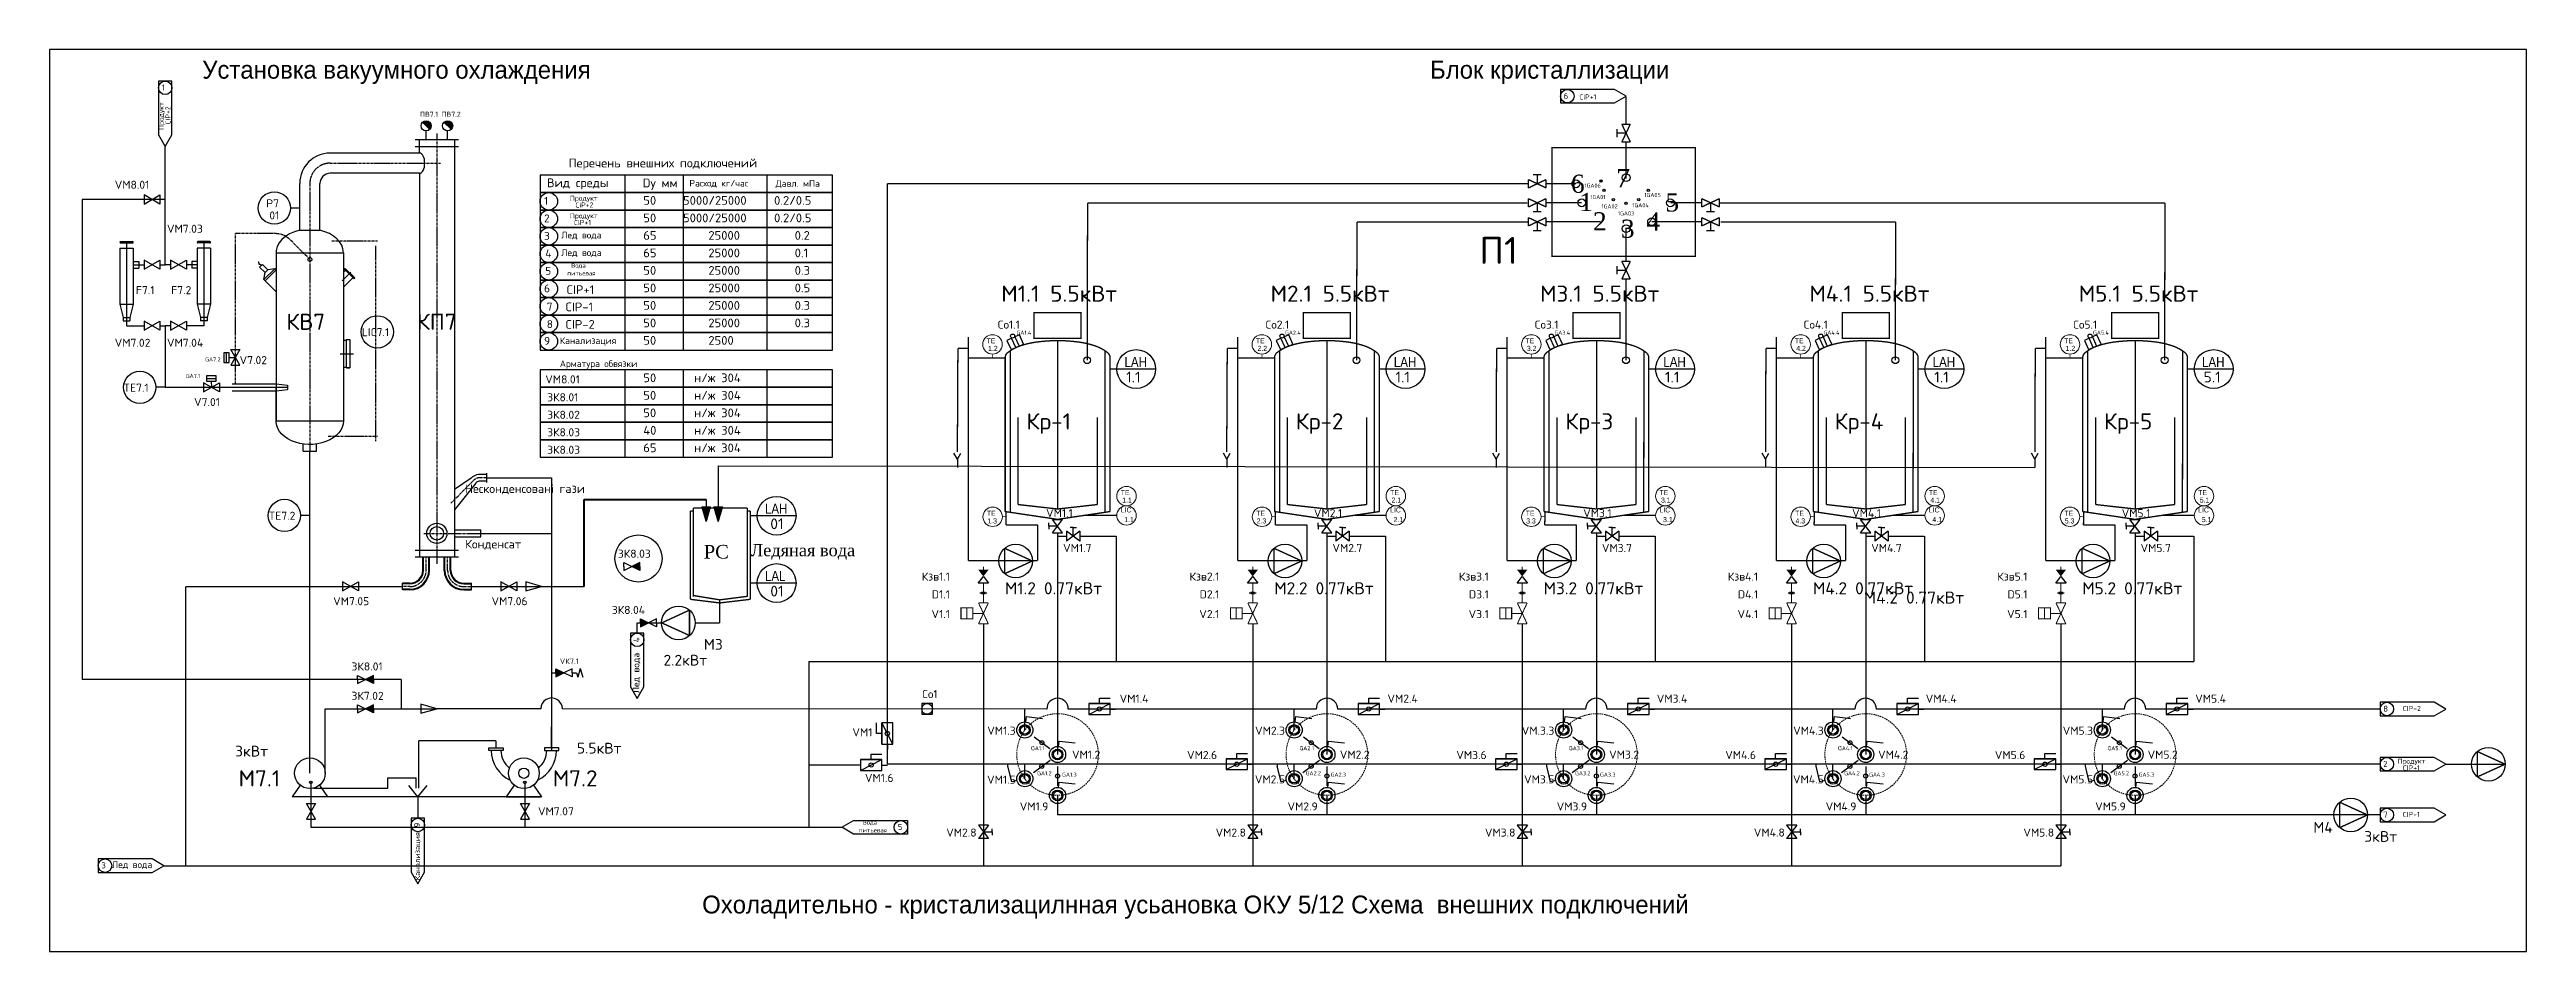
# Model space of a CAD drawing. Extents: x 23129 to 41521, y -8887 to -2186.
import ezdxf

# ---------------------------------------------------------------- set-up
doc = ezdxf.new("R2010")
doc.units = 0
doc.header["$LTSCALE"] = 15
for name, pattern in [('ACAD_ISO03W100', [30, 12, -18]), ('CENTER', [2, 1.25, -0.25, 0.25, -0.25]), ('DASHED', [0.75, 0.5, -0.25]), ('HIDDEN', [0.375, 0.25, -0.125])]:
    doc.linetypes.add(name, pattern=pattern)
doc.layers.get('0').update_dxf_attribs({"linetype": 'CONTINUOUS'})
for name, color, linetype in [('4Водопр вода', 100, 'CONTINUOUS'), ('6CIP', 1, 'CONTINUOUS'), ('Лед вода', 4, 'ByBlock'), ('Обладнання', 7, 'CONTINUOUS'), ('ОБОРУДОВАНИЕ', 7, 'CONTINUOUS'), ('оси', 1, 'CENTER')]:
    doc.layers.add(name, color=color, linetype=linetype)
for name, color, linetype, lineweight in [('CIP', 1, 'CONTINUOUS', 30), ('CIP +', 5, 'CONTINUOUS', 30), ('Продукт', 6, 'CONTINUOUS', 30)]:
    doc.layers.add(name, color=color, linetype=linetype, lineweight=lineweight)
doc.styles.get("Standard").update_dxf_attribs({"font": 'ROMANS.SHX'})
doc.styles.add('Схема', font='arial.ttf')

msp = doc.modelspace()

# ---------------------------------------------------------------- texts
at = {"color": 7}
for s, height, p in [('1', 45, (23961, -2491)), ('6', 45, (34372, -2553)), ('ПВ7.1', 37.5, (25880, -2686)), ('ПВ7.2', 37.5, (26040, -2686)), ('P7', 59.8, (24738, -3359)), ('1', 58.5, (26801, -3340)), ('01', 59.8, (24761, -3449)), ('2', 58.5, (26801, -3470)), ('3', 58.5, (26801, -3600)), ('4', 58.5, (26810, -3730)), ('5', 58.5, (26810, -3860)), ('6', 58.5, (26801, -3990)), ('7', 58.5, (26821, -4126)), ('8', 58.5, (26821, -4256)), ('LIC7.1', 59.8, (25448, -4316)), ('9', 58.5, (26801, -4380)), ('TE7.1', 59.8, (23678, -4729)), ('TE7.2', 59.8, (24756, -5680)), ('8', 45, (40458, -7106)), ('2', 45, (40458, -7516)), ('7', 45, (40458, -7893)), ('5', 45, (29428, -7985)), ('3', 45, (23514, -8270))]:
    msp.add_text(s, height=height, dxfattribs=at).set_placement(p)
for s, height, rotation, p in [('CIP+1', 37.5, 0.75, (34488, -2558)), ('Продукт', 37.5, 90.75, (23978, -2784)), ('CIP+2', 37.5, 90.75, (24028, -2743)), ('Продукт', 37.5, 0.75, (26993, -3311)), ('Продукт', 37.5, 0.75, (26993, -3441)), ('CIP+1', 37.5, 0.75, (27023, -3491)), ('CIP+2', 37.5, 0.75, (27033, -3361)), ('4', 45, 90, (27510, -6590)), ('CIP-2', 37.5, 0.75, (40603, -7102)), ('Продукт', 37.5, 0.75, (40565, -7493)), ('CIP+1', 37.5, 0.75, (40603, -7543)), ('CIP-1', 37.5, 0.75, (40603, -7889)), ('9', 45, 90, (25881, -7965))]:
    msp.add_text(s, height=height, rotation=rotation, dxfattribs=at).set_placement(p)
for s, height, p in [('Перечень внешних подключений', 65, (26983, -3062)), ('Вид среды', 65, (26822, -3209)), ('Dу мм', 65, (27533, -3210)), ('50', 65, (27538, -3340)), ('5000/25000', 65, (27833, -3340)), ('Расход кг/час', 48.75, (27880, -3204)), ('0.2/0.5', 65, (28509, -3340)), ('Давл. мПа', 48.8, (28520, -3206)), ('50', 65, (27538, -3470)), ('5000/25000', 65, (27833, -3470)), ('0.2/0.5', 65, (28509, -3470)), ('Лед вода', 49.4, (26928, -3590)), ('Лед вода', 49.4, (26928, -3720)), ('65', 65, (27538, -3600)), ('65', 65, (27538, -3730)), ('25000', 65, (28021, -3600)), ('25000', 65, (28021, -3730)), ('0.2', 65, (28662, -3600)), ('0.1', 65, (28662, -3730)), ('питьевая', 32.5, (26974, -3865)), ('Вода ', 32.5, (27003, -3807)), ('50', 65, (27538, -3860)), ('25000', 65, (28021, -3860)), ('0.3', 65, (28662, -3860)), ('50', 65, (27538, -3990)), ('25000', 65, (28021, -3990)), ('0.5', 65, (28662, -3990)), ('50', 65, (27538, -4120)), ('50', 65, (27538, -4250)), ('25000', 65, (28021, -4120)), ('25000', 65, (28021, -4250)), ('0.3', 65, (28662, -4120)), ('0.3', 65, (28662, -4250)), ('50', 65, (27538, -4380)), ('2500', 65, (28021, -4380)), ('50', 65, (27538, -4658)), ('н/ж 304', 65, (27916, -4658)), ('50', 65, (27538, -4788)), ('н/ж 304', 65, (27916, -4788)), ('50', 65, (27538, -4918)), ('н/ж 304', 65, (27916, -4918)), ('40', 65, (27538, -5048)), ('65', 65, (27538, -5178)), ('н/ж 304', 65, (27916, -5048)), ('н/ж 304', 65, (27916, -5178)), ('Несконденсованi гази', 63.28, (26215, -5481)), ('Конденсат', 63.3, (26215, -5893)), ('питьевая', 32.5, (29138, -8003)), ('Вода ', 32.5, (29167, -7945)), ('Лед вода', 49.4, (23592, -8267))]:
    msp.add_text(s, height=height).set_placement(p)
at = {"color": 1, "lineweight": 30}
msp.add_text('П1', height=200, dxfattribs=at).set_placement((33745, -3779))
msp.add_text('Лед вода', height=49.4, rotation=90).set_placement((27509, -6969))
at = {"color": 7, "lineweight": 20, "attachment_point": 1}
for s, insert, char_height, width in [('{\\Ftxt|c204;Установка вакуумного\\Ftxt|c0; \\Ftxt|c204;охлаждения}', (24263, -2270), 132.81, 2753.18), ('{\\Ftxt|c204;Блок кристаллизации}', (33380, -2270), 132.81, 2753.18), ('\\A1;{\\Ftxt|c204;Охоладительно - кристализацилнная усьановка ОКУ 5/12 Схема \\Ftxt|c0; \\Ftxt|c204;внешних подключений}', (27975, -8472), 132.812, 7498.16)]:
    msp.add_mtext(s, dxfattribs=dict(at, insert=insert, char_height=char_height, width=width))
at = {"color": 1, "char_height": 135, "width": 544.77}
for s, insert, attachment_point in [('{\\fTimes New Roman|b0|i0|c0|p18;\\C7;6}', (34426, -3116), 1), ('{\\fTimes New Roman|b0|i0|c0|p18;\\C7;7}', (34763, -3209), 7), ('{\\fTimes New Roman|b0|i0|c204|p18;\\C7;1}', (34488, -3252), 1), ('{\\fTimes New Roman|b0|i0|c0|p18;\\C7;5}', (35127, -3255), 1), ('{\\fTimes New Roman|b0|i0|c204|p18;\\C7;2}', (34590, -3395), 1), ('{\\fTimes New Roman|b0|i0|c0|p18;\\C7;3}', (34797, -3450), 1), ('{\\fTimes New Roman|b0|i0|c0|p18;\\C7;4}', (34986, -3397), 1)]:
    msp.add_mtext(s, dxfattribs=dict(at, insert=insert, attachment_point=attachment_point))
for s, insert, char_height, attachment_point in [('VM8.01', (23613, -3161), 60, 1), ('VM7.03', (24001, -3488), 60, 1), ('F7.1', (23770, -3944), 60, 1), ('F7.2', (24032, -3944), 60, 1), ('КВ7', (24887, -4149), 120, 1), ('КП7', (25857, -4149), 120, 1), ('Cо1.1', (30334, -4200), 60, 3), ('Cо2.1', (32334, -4200), 60, 3), ('Cо3.1', (34334, -4200), 60, 3), ('Cо4.1', (36334, -4200), 60, 3), ('Cо5.1', (38334, -4200), 60, 3), ('VM7.02', (23613, -4335), 60, 1), ('VM7.04', (24001, -4335), 60, 1), ('V7.02', (24540, -4464), 60, 1), ('1.1', (31123, -4580), 80, 1), ('1.1', (33123, -4580), 80, 1), ('1.1', (35124, -4580), 80, 1), ('1.1', (37124, -4580), 80, 1), ('5.1', (39124, -4580), 80, 1), ('V7.01', (24202, -4775), 60, 1), ('VM8.01', (26810, -4607), 60, 1), ('ЗК8.01', (26824, -4740), 60, 1), ('ЗК8.02', (26824, -4870), 60, 1), ('ЗК8.03', (26824, -5000), 60, 1), ('ЗК8.03', (26824, -5130), 60, 1), ('01', (28481, -5670), 80, 1), ('VM1.1', (30727, -5601), 60, 3), ('VM2.1', (32727, -5601), 60, 3), ('VM3.1', (34728, -5601), 60, 3), ('VM4.1', (36728, -5601), 60, 3), ('VM5.1', (38728, -5601), 60, 3), ('ЗК8.03', (27349, -5902), 60, 1), ('01', (28481, -6170), 80, 1), ('Кзв1.1', (29815, -6072), 60, 3), ('D1.1', (29815, -6204), 60, 3), ('Кзв2.1', (31815, -6072), 60, 3), ('D2.1', (31815, -6204), 60, 3), ('Кзв3.1', (33816, -6072), 60, 3), ('D3.1', (33816, -6204), 60, 3), ('Кзв4.1', (35816, -6072), 60, 3), ('D4.1', (35816, -6204), 60, 3), ('Кзв5.1', (37816, -6072), 60, 3), ('D5.1', (37816, -6204), 60, 3), ('VM7.05', (25235, -6255), 60, 1), ('VM7.06', (26411, -6255), 60, 1), ('ЗК8.04', (27304, -6320), 60, 1), ('V1.1', (29815, -6351), 60, 3), ('V2.1', (31815, -6351), 60, 3), ('V3.1', (33816, -6351), 60, 3), ('V4.1', (35816, -6351), 60, 3), ('V5.1', (37816, -6351), 60, 3), ('M3', (27988, -6566), 80, 1), ('ЗК8.01', (25371, -6740), 60, 1), ('VК7.1', (26918, -6711), 40, 1), ('2.2кВт', (27688, -6683), 80, 1), ('ЗК7.02', (25371, -6958), 60, 1), ('Cо1', (29723, -6945), 60, 3), ('VM1.4', (31289, -6979), 60, 3), ('VM2.4', (33289, -6979), 60, 3), ('VM3.4', (35290, -6979), 60, 3), ('VM4.4', (37290, -6979), 60, 3), ('VM5.4', (39290, -6979), 60, 3), ('5.5кВт', (27045, -7337), 80, 1), ('VM1', (29239, -7229), 60, 3), ('VM1.3', (30303, -7217), 60, 3), ('VM2.3', (32303, -7217), 60, 3), ('VM.3.3', (34303, -7217), 60, 3), ('VM4.3', (36303, -7217), 60, 3), ('VM5.3', (38303, -7217), 60, 3), ('3кВт', (24507, -7359), 80, 1), ('M7.1', (24533, -7541), 120, 1), ('M7.2', (26866, -7541), 120, 1), ('VM1.2', (30931, -7395), 60, 3), ('VM2.6', (31799, -7398), 60, 3), ('VM2.2', (32931, -7395), 60, 3), ('VM3.6', (33800, -7398), 60, 3), ('VM3.2', (34932, -7395), 60, 3), ('VM4.6', (35800, -7398), 60, 3), ('VM4.2', (36932, -7395), 60, 3), ('VM5.6', (37800, -7398), 60, 3), ('VM5.2', (38932, -7395), 60, 3), ('VM1.6', (29396, -7568), 60, 3), ('VM1.5', (30303, -7581), 60, 3), ('VM2.5', (32303, -7579), 60, 3), ('VM3.5', (34303, -7579), 60, 3), ('VM4.5', (36303, -7579), 60, 3), ('VM5.5', (38303, -7579), 60, 3), ('VM1.9', (30546, -7780), 60, 3), ('VM2.9', (32546, -7780), 60, 3), ('VM3.9', (34546, -7780), 60, 3), ('VM4.9', (36546, -7780), 60, 3), ('VM5.9', (38546, -7780), 60, 3), ('VM2.8', (30013, -7974), 60, 3), ('VM2.8', (32013, -7974), 60, 3), ('VM3.8', (34014, -7974), 60, 3), ('VM4.8', (36014, -7974), 60, 3), ('VM5.8', (38014, -7974), 60, 3), ('M4', (39939, -7925), 80, 1), ('3кВт', (40317, -7993), 80, 1)]:
    msp.add_mtext(s, dxfattribs=dict(insert=insert, char_height=char_height, attachment_point=attachment_point))
at = {"lineweight": 30}
for s, insert, char_height, attachment_point in [('1GA06', (34648, -3182), 30, 3), ('1GA01', (34683, -3268), 30, 3), ('1GA05', (35093, -3252), 30, 3), ('1GA02', (34773, -3336), 30, 3), ('1GA03', (34896, -3389), 30, 3), ('1GA04', (35004, -3328), 30, 3), ('GA1.4', (30419, -4275), 30, 3), ('GA2.4', (32419, -4275), 30, 3), ('GA3.4', (34420, -4275), 30, 3), ('GA4.4', (36420, -4275), 30, 3), ('GA5.4', (38420, -4275), 30, 3), ('GA7.1', (24249, -4597), 30, 3), ('GA7.2', (24399, -4474), 30, 3), ('Кр-1', (30383, -4889), 120, 1), ('Кр-2', (32383, -4889), 120, 1), ('Кр-3', (34384, -4889), 120, 1), ('Кр-4', (36384, -4889), 120, 1), ('Кр-5', (38384, -4889), 120, 1), ('GA1.1', (30518, -7362), 30, 3), ('GA2.1', (32518, -7362), 30, 3), ('GA3.1', (34519, -7362), 30, 3), ('GA4.1', (36519, -7362), 30, 3), ('GA5.1', (38519, -7362), 30, 3), ('GA1.2', (30570, -7548), 30, 3), ('GA1.3', (30756, -7559), 30, 3), ('GA2.2', (32570, -7548), 30, 3), ('GA2.3', (32756, -7559), 30, 3), ('GA3.2', (34571, -7548), 30, 3), ('GA3.3', (34757, -7559), 30, 3), ('GA4.2', (36571, -7548), 30, 3), ('GA4.3', (36757, -7559), 30, 3), ('GA5.2', (38571, -7548), 30, 3), ('GA5.3', (38757, -7559), 30, 3)]:
    msp.add_mtext(s, dxfattribs=dict(at, insert=insert, char_height=char_height, attachment_point=attachment_point))
at = {"lineweight": 15, "attachment_point": 1}
for s, insert, char_height in [('M1.1 5.5кВт', (30196, -3940), 120), ('M2.1 5.5кВт', (32196, -3940), 120), ('M3.1 5.5кВт', (34197, -3940), 120), ('M4.1 5.5кВт', (36197, -3940), 120), ('M5.1 5.5кВт', (38197, -3940), 120), ('M1.2 0.77кВт', (30223, -6144), 90), ('M2.2 0.77кВт', (32223, -6144), 90), ('M3.2 0.77кВт', (34223, -6144), 90), ('M4.2 0.77кВт', (36223, -6144), 90), ('M4.2 0.77кВт', (36601, -6213), 90), ('M5.2 0.77кВт', (38223, -6144), 90)]:
    msp.add_mtext(s, dxfattribs=dict(at, insert=insert, char_height=char_height))
at = {"lineweight": 5, "char_height": 37.5, "width": 281.87}
for s, insert, attachment_point in [('{\\fTechnic|b0|i0|c2|p2;TE\\P\\fTimes New Roman|b0|i0|c238|p18;   }', (30087, -4332), 1), ('{\\fTechnic|b0|i0|c2|p2;1.2\\P\\fTimes New Roman|b0|i0|c238|p18;   }', (30098, -4388), 1), ('{\\fTechnic|b0|i0|c2|p2;TE\\P\\fTimes New Roman|b0|i0|c238|p18;   }', (32087, -4332), 1), ('{\\fTechnic|b0|i0|c2|p2;2.2\\P\\fTimes New Roman|b0|i0|c238|p18;   }', (32098, -4388), 1), ('{\\fTechnic|b0|i0|c2|p2;TE\\P\\fTimes New Roman|b0|i0|c238|p18;   }', (34088, -4332), 1), ('{\\fTechnic|b0|i0|c2|p2;3.2\\P\\fTimes New Roman|b0|i0|c238|p18;   }', (34099, -4388), 1), ('{\\fTechnic|b0|i0|c2|p2;TE\\P\\fTimes New Roman|b0|i0|c238|p18;   }', (36088, -4332), 1), ('{\\fTechnic|b0|i0|c2|p2;4.2\\P\\fTimes New Roman|b0|i0|c238|p18;   }', (36099, -4388), 1), ('{\\fTechnic|b0|i0|c2|p2;TE\\P\\fTimes New Roman|b0|i0|c238|p18;   }', (38088, -4332), 1), ('{\\fTechnic|b0|i0|c2|p2;1.2\\P\\fTimes New Roman|b0|i0|c238|p18;   }', (38099, -4388), 1), ('{\\fTechnic|b0|i0|c2|p2;TE\\P\\fTimes New Roman|b0|i0|c238|p18;   }', (31083, -5459), 1), ('{\\fTechnic|b0|i0|c2|p2;1.1\\P\\fTimes New Roman|b0|i0|c238|p18;   }', (31094, -5515), 1), ('{\\fTechnic|b0|i0|c2|p2;TE\\P\\fTimes New Roman|b0|i0|c238|p18;   }', (33083, -5459), 1), ('{\\fTechnic|b0|i0|c2|p2;2.1\\P\\fTimes New Roman|b0|i0|c238|p18;   }', (33094, -5515), 1), ('{\\fTechnic|b0|i0|c2|p2;TE\\P\\fTimes New Roman|b0|i0|c238|p18;   }', (35083, -5459), 1), ('{\\fTechnic|b0|i0|c2|p2;3.1\\P\\fTimes New Roman|b0|i0|c238|p18;   }', (35095, -5515), 1), ('{\\fTechnic|b0|i0|c2|p2;TE\\P\\fTimes New Roman|b0|i0|c238|p18;   }', (37083, -5459), 1), ('{\\fTechnic|b0|i0|c2|p2;4.1\\P\\fTimes New Roman|b0|i0|c238|p18;   }', (37095, -5515), 1), ('{\\fTechnic|b0|i0|c2|p2;TE\\P\\fTimes New Roman|b0|i0|c238|p18;   }', (39083, -5459), 1), ('{\\fTechnic|b0|i0|c2|p2;5.1\\P\\fTimes New Roman|b0|i0|c238|p18;   }', (39095, -5515), 1), ('{\\fTechnic|b0|i0|c2|p2;TE\\P\\fTimes New Roman|b0|i0|c238|p18;   }', (30155, -5613), 3), ('{\\fTechnic|b0|i0|c2|p2;1.3\\P\\fTimes New Roman|b0|i0|c238|p18;   }', (30164, -5670), 3), ('{\\fTechnic|b0|i0|c2|p2;LIC\\fTimes New Roman|b0|i0|c238|p18; \\P   }', (31083, -5588), 1), ('{\\fTechnic|b0|i0|c2|p2;1.1\\P\\fTimes New Roman|b0|i0|c238|p18;   }', (31109, -5660), 1), ('{\\fTechnic|b0|i0|c2|p2;TE\\P\\fTimes New Roman|b0|i0|c238|p18;   }', (32155, -5613), 3), ('{\\fTechnic|b0|i0|c2|p2;2.3\\P\\fTimes New Roman|b0|i0|c238|p18;   }', (32164, -5670), 3), ('{\\fTechnic|b0|i0|c2|p2;LIC\\fTimes New Roman|b0|i0|c238|p18; \\P   }', (33083, -5588), 1), ('{\\fTechnic|b0|i0|c2|p2;2.1\\P\\fTimes New Roman|b0|i0|c238|p18;   }', (33109, -5660), 1), ('{\\fTechnic|b0|i0|c2|p2;TE\\P\\fTimes New Roman|b0|i0|c238|p18;   }', (34156, -5613), 3), ('{\\fTechnic|b0|i0|c2|p2;3.3\\P\\fTimes New Roman|b0|i0|c238|p18;   }', (34165, -5670), 3), ('{\\fTechnic|b0|i0|c2|p2;LIC\\fTimes New Roman|b0|i0|c238|p18; \\P   }', (35083, -5588), 1), ('{\\fTechnic|b0|i0|c2|p2;3.1\\P\\fTimes New Roman|b0|i0|c238|p18;   }', (35110, -5660), 1), ('{\\fTechnic|b0|i0|c2|p2;TE\\P\\fTimes New Roman|b0|i0|c238|p18;   }', (36156, -5613), 3), ('{\\fTechnic|b0|i0|c2|p2;4.3\\P\\fTimes New Roman|b0|i0|c238|p18;   }', (36165, -5670), 3), ('{\\fTechnic|b0|i0|c2|p2;LIC\\fTimes New Roman|b0|i0|c238|p18; \\P   }', (37083, -5588), 1), ('{\\fTechnic|b0|i0|c2|p2;4.1\\P\\fTimes New Roman|b0|i0|c238|p18;   }', (37110, -5660), 1), ('{\\fTechnic|b0|i0|c2|p2;TE\\P\\fTimes New Roman|b0|i0|c238|p18;   }', (38156, -5613), 3), ('{\\fTechnic|b0|i0|c2|p2;5.3\\P\\fTimes New Roman|b0|i0|c238|p18;   }', (38165, -5670), 3), ('{\\fTechnic|b0|i0|c2|p2;LIC\\fTimes New Roman|b0|i0|c238|p18; \\P   }', (39083, -5588), 1), ('{\\fTechnic|b0|i0|c2|p2;5.1\\P\\fTimes New Roman|b0|i0|c238|p18;   }', (39110, -5660), 1)]:
    msp.add_mtext(s, dxfattribs=dict(at, insert=insert, attachment_point=attachment_point))
at = {"attachment_point": 1}
for s, insert, char_height, width in [('{\\fTechnic|b0|i0|c2|p2;LAH\\fTimes New Roman|b0|i0|c238|p18;\\P   }', (31111, -4470), 75, 563.73), ('{\\fTechnic|b0|i0|c2|p2;LAH\\fTimes New Roman|b0|i0|c238|p18;\\P   }', (33111, -4470), 75, 563.73), ('{\\fTechnic|b0|i0|c2|p2;LAH\\fTimes New Roman|b0|i0|c238|p18;\\P   }', (35112, -4470), 75, 563.73), ('{\\fTechnic|b0|i0|c2|p2;LAH\\fTimes New Roman|b0|i0|c238|p18;\\P   }', (37112, -4470), 75, 563.73), ('{\\fTechnic|b0|i0|c2|p2;LAH\\fTimes New Roman|b0|i0|c238|p18;\\P   }', (39112, -4470), 75, 563.73), ('{\\fTechnic|b0|i0|c2|p2;LAH\\fTimes New Roman|b0|i0|c238|p18;\\P   }', (28441, -5560), 75, 563.73), ('VM1.7', (30655, -5860), 60, 9.39), ('VM2.7', (32655, -5860), 60, 9.39), ('VM3.7', (34656, -5860), 60, 9.39), ('VM4.7', (36656, -5860), 60, 9.39), ('VM5.7', (38656, -5860), 60, 9.39), ('{\\fTechnic|b0|i0|c2|p2;LAL\\fTimes New Roman|b0|i0|c238|p18;   }', (28441, -6060), 75, 563.73)]:
    msp.add_mtext(s, dxfattribs=dict(at, insert=insert, char_height=char_height, width=width))
at = {"color": 3, "lineweight": 20, "insert": (27987, -5867), "char_height": 100.8, "width": 956.33, "attachment_point": 1}
msp.add_mtext('{\\fTimes New Roman|b0|i0|c204|p18;\\C1;РС\\fTimes New Roman|b0|i0|c238|p18;   }', dxfattribs=at)
at = {"color": 7, "insert": (28336, -5861), "char_height": 76.12, "width": 871.19, "attachment_point": 1}
msp.add_mtext('{\\fTimes New Roman|b0|i0|c204|p18;\\H1.182x;Ледяная вода}', dxfattribs=at)
at = {"color": 7, "insert": (26756, -7816), "char_height": 60, "attachment_point": 1}
msp.add_mtext('VM7.07', dxfattribs=at)
at = {"layer": '4Водопр вода', "color": 7}
for s, p in [('Канализация', (26918, -4374)), ('Арматура обвязки', (26918, -4545))]:
    msp.add_text(s, height=48.75, dxfattribs=at).set_placement(p)
msp.add_text('Канализация', height=39, rotation=90, dxfattribs=at).set_placement((25880, -8359))
at = {"layer": '6CIP', "color": 7}
for s, p in [('CIP+1', (26967, -4003)), ('CIP-1', (26959, -4131)), ('CIP-2', (26959, -4261))]:
    msp.add_text(s, height=65, dxfattribs=at).set_placement(p)

# ---------------------------------------------------------------- blocks, each defined once
blk = doc.blocks.new('Клапан бабочка ручной РС')
for p, q in [((0, 1.5), (0, 2.5)), ((0, 2.5), (3, 2.5))]:
    blk.add_line(p, q)
at = {"layer": 'ОБОРУДОВАНИЕ'}
for radius in [1.5, 1, 0.782]:
    blk.add_circle((0, 0), radius, dxfattribs=at)
at = {"flags": 1}
blk.add_attdef('ХАРАКТЕРИСТИКА', (-1, 6), '', height=2.5, dxfattribs=at)
blk = doc.blocks.new('Клапан бабочка ручной CC')
at = {"layer": 'ОБОРУДОВАНИЕ'}
for p, q in [((1, 0), (0, 0)), ((1, 1), (1, -1)), ((1, -1), (5, 1)), ((3, 1), (3, 2)), ((3, 2), (5, 2)), ((5, -1), (5, 1)), ((5, 0), (6, 0)), ((1, -1), (5, -1))]:
    blk.add_line(p, q, dxfattribs=at)
blk.add_lwpolyline([(1, 1), (5, 1), (5, 1), (1, 1)], close=True, dxfattribs=at)
blk.add_circle((3, 0), 0.4, dxfattribs=at)
at = {"layer": 'ОБОРУДОВАНИЕ', "style": 'Схема', "flags": 1}
for tag, p in [('ИНДЕКС_001', (-4.28, 3.78)), ('ХАРАКТЕРИСТИКА_001', (-0.83, -4.53))]:
    blk.add_attdef(tag, p, '', height=2.5, dxfattribs=at)
blk = doc.blocks.new('ZAWOR1')
for p, q in [((-2.9, 2.2), (-2.9, -2.2)), ((-2.9, -2.2), (2.9, 2.2)), ((-2.9, 2.2), (2.9, -2.2)), ((0, 3.8), (-1.4, 3.8)), ((0, 0), (0, 3.8)), ((0, 3.8), (1.4, 3.8)), ((2.9, 2.2), (2.9, -2.2))]:
    blk.add_line(p, q)

# ---------------------------------------------------------------- hatches: boundary and pattern name
at = {"linetype": 'Continuous'}
for points in [[(25962, -2753, -0.198912), (25951, -2779), (25898, -2726, -0.668179)], [(26122, -2753, -0.198912), (26111, -2779), (26058, -2726, -0.668179)]]:
    msp.add_hatch(color=256, dxfattribs=at).paths.add_polyline_path(points)
h = msp.add_hatch(color=5)
h.dxf.hatch_style = 1
h.paths.add_polyline_path([(34657, -3164, 1), (34640, -3164, 1)])
h = msp.add_hatch(color=5)
h.paths.add_polyline_path([(35009, -3232, 1), (34992, -3232, 1)])
h.paths.add_polyline_path([(34939, -3302, 1), (34922, -3302, 1)])
h.paths.add_polyline_path([(34827, -3328, 1), (34844, -3328, 1)])
h.paths.add_polyline_path([(34732, -3302, 1), (34750, -3302, 1)])
h.paths.add_polyline_path([(34680, -3232, 1), (34662, -3232, 1)])
at = {"linetype": 'DASHED', "ltscale": 100000}
h = msp.add_hatch(color=5, dxfattribs=at)
h.paths.add_polyline_path([(28037, -5581), (28005, -5581), (28005, -5694)])
h.paths.add_polyline_path([(28005, -5694), (28005, -5581), (27972, -5581)])
h = msp.add_hatch(color=5, dxfattribs=at)
h.paths.add_polyline_path([(28127, -5581), (28094, -5581), (28094, -5694)])
h.paths.add_polyline_path([(28094, -5694), (28094, -5581), (28061, -5581)])
for points in [[(27513, -6057), (27513, -6027), (27513, -5997), (27453, -6027)], [(27516, -6476), (27516, -6446), (27516, -6416), (27576, -6446)], [(26889, -6787), (26889, -6817), (26889, -6847), (26949, -6817)], [(25535, -6896), (25535, -6866), (25535, -6836), (25475, -6866)], [(25535, -7114), (25535, -7084), (25535, -7054), (25475, -7084)]]:
    msp.add_hatch(color=256).paths.add_polyline_path(points)

# ---------------------------------------------------------------- linework, layer by layer
at = {"linetype": 'Continuous'}
for p, q in [((25951, -2779), (25898, -2726)), ((26111, -2779), (26058, -2726)), ((25925, -2822), (25925, -2790)), ((26085, -2822), (26085, -2790)), ((27393, -6027), (27393, -6027)), ((27513, -6027), (27513, -6027)), ((27516, -6446), (27516, -6446)), ((27636, -6446), (27636, -6446)), ((27009, -6757), (27009, -6757)), ((25415, -6866), (25415, -6866)), ((25535, -6866), (25535, -6866)), ((26857, -6817), (26889, -6817)), ((26889, -6817), (26889, -6817)), ((27009, -6817), (27009, -6817)), ((27009, -6817), (27041, -6817)), ((25415, -7084), (25415, -7084)), ((25535, -7084), (25535, -7084))]:
    msp.add_line(p, q, dxfattribs=at)
for p, q in [((25875, -2956), (25875, -2856)), ((25925, -2856), (25925, -2822)), ((26085, -2856), (26085, -2822)), ((27403, -3249), (27403, -3119)), ((27837, -3249), (27837, -3119)), ((28457, -3249), (28457, -3119)), ((28944, -3249), (28944, -3119)), ((23831, -3335), (23948, -3267)), ((23948, -3335), (23831, -3267)), ((23831, -3267), (23831, -3335)), ((23948, -3267), (23948, -3335)), ((27403, -3379), (27403, -3249)), ((27837, -3379), (27837, -3249)), ((28457, -3379), (28457, -3249)), ((28944, -3379), (28944, -3249)), ((24987, -3364), (24918, -3364)), ((27403, -3509), (27403, -3379)), ((27837, -3509), (27837, -3379)), ((28457, -3509), (28457, -3379)), ((28944, -3509), (28944, -3379)), ((23651, -3663), (23651, -4077)), ((23651, -3663), (23751, -3663)), ((23656, -3613), (23746, -3613)), ((23656, -3623), (23746, -3623)), ((23701, -3613), (23701, -4202)), ((23751, -3663), (23751, -4077)), ((24225, -3663), (24225, -4077)), ((24325, -3663), (24225, -3663)), ((24320, -3613), (24230, -3613)), ((24320, -3623), (24230, -3623)), ((24275, -3613), (24275, -4202)), ((24325, -3663), (24325, -4077)), ((27403, -3639), (27403, -3509)), ((27403, -3769), (27403, -3639)), ((27837, -3639), (27837, -3509)), ((27837, -3769), (27837, -3639)), ((28457, -3639), (28457, -3509)), ((28457, -3769), (28457, -3639)), ((28944, -3639), (28944, -3509)), ((28944, -3769), (28944, -3639)), ((23751, -3760), (23791, -3760)), ((23751, -3785), (23791, -3785)), ((23751, -3810), (23791, -3810)), ((23791, -3760), (23791, -3810)), ((23831, -3818), (23948, -3751)), ((23948, -3818), (23831, -3751)), ((23831, -3751), (23831, -3818)), ((23948, -3751), (23948, -3818)), ((24145, -3818), (24028, -3751)), ((24028, -3818), (24145, -3751)), ((24028, -3751), (24028, -3818)), ((24145, -3751), (24145, -3818)), ((24185, -3760), (24185, -3810)), ((24225, -3760), (24185, -3760)), ((24225, -3785), (24185, -3785)), ((24225, -3810), (24185, -3810)), ((27403, -3899), (27403, -3769)), ((27837, -3899), (27837, -3769)), ((28457, -3899), (28457, -3769)), ((28944, -3899), (28944, -3769)), ((27403, -4029), (27403, -3899)), ((27403, -4159), (27403, -4029)), ((27837, -4029), (27837, -3899)), ((27837, -4159), (27837, -4029)), ((28457, -4029), (28457, -3899)), ((28457, -4159), (28457, -4029)), ((28944, -4029), (28944, -3899)), ((28944, -4159), (28944, -4029)), ((23651, -4077), (23751, -4077)), ((23651, -4077), (23676, -4177)), ((23676, -4177), (23676, -4202)), ((23676, -4177), (23726, -4177)), ((23676, -4202), (23726, -4202)), ((23751, -4077), (23726, -4177)), ((23726, -4177), (23726, -4202)), ((23831, -4272), (23948, -4205)), ((23948, -4272), (23831, -4205)), ((23831, -4205), (23831, -4272)), ((23948, -4205), (23948, -4272)), ((24145, -4272), (24028, -4205)), ((24028, -4272), (24145, -4205)), ((24028, -4205), (24028, -4272)), ((24145, -4205), (24145, -4272)), ((24325, -4077), (24225, -4077)), ((24225, -4077), (24250, -4177)), ((24250, -4177), (24250, -4202)), ((24300, -4177), (24250, -4177)), ((24300, -4202), (24250, -4202)), ((24325, -4077), (24300, -4177)), ((24300, -4177), (24300, -4202)), ((27403, -4289), (27403, -4159)), ((27837, -4289), (27837, -4159)), ((28457, -4289), (28457, -4159)), ((28944, -4289), (28944, -4159)), ((27403, -4419), (27403, -4289)), ((27837, -4419), (27837, -4289)), ((28457, -4419), (28457, -4289)), ((28944, -4419), (28944, -4289)), ((24444, -4511), (24444, -4439)), ((24464, -4475), (24509, -4474)), ((24542, -4416), (24475, -4532)), ((24542, -4532), (24475, -4416)), ((24475, -4416), (24542, -4416)), ((24475, -4532), (24542, -4532)), ((24509, -4474), (24509, -4474)), ((27403, -4696), (27403, -4566)), ((27837, -4696), (27837, -4566)), ((28457, -4696), (28457, -4566)), ((28944, -4696), (28944, -4566)), ((23988, -4696), (23919, -4696)), ((24390, -4729), (24273, -4662)), ((24273, -4729), (24390, -4662)), ((24273, -4662), (24273, -4729)), ((24294, -4631), (24366, -4631)), ((24330, -4651), (24331, -4696)), ((24331, -4696), (24331, -4696)), ((24390, -4662), (24390, -4729)), ((24485, -4671), (24812, -4671)), ((24485, -4721), (24812, -4721)), ((24697, -4671), (24812, -4671)), ((24697, -4721), (24812, -4721)), ((24812, -4671), (24895, -4681)), ((24812, -4946), (24812, -4696)), ((24812, -4721), (24895, -4711)), ((24895, -4681), (24895, -4711)), ((27403, -4826), (27403, -4696)), ((27837, -4826), (27837, -4696)), ((28457, -4826), (28457, -4696)), ((28944, -4826), (28944, -4696)), ((27403, -4956), (27403, -4826)), ((27403, -5086), (27403, -4956)), ((27837, -4956), (27837, -4826)), ((27837, -5086), (27837, -4956)), ((28457, -4956), (28457, -4826)), ((28457, -5086), (28457, -4956)), ((28944, -4956), (28944, -4826)), ((28944, -5086), (28944, -4956)), ((27403, -5216), (27403, -5086)), ((27837, -5216), (27837, -5086)), ((28457, -5216), (28457, -5086)), ((28944, -5216), (28944, -5086)), ((26374, -5335), (26374, -5402)), ((26374, -5369), (26857, -5369)), ((26857, -5369), (26857, -7393)), ((25062, -5648), (24993, -5648)), ((26135, -5756), (26332, -5756)), ((26135, -5806), (26332, -5806)), ((26332, -5806), (26332, -5756)), ((26332, -5781), (26857, -5781)), ((27393, -6027), (27393, -5997)), ((27393, -5997), (27453, -6027)), ((27393, -6027), (27393, -6057)), ((27393, -6057), (27453, -6027)), ((27513, -5997), (27453, -6027)), ((27513, -6057), (27453, -6027)), ((27513, -6027), (27513, -5997)), ((27513, -6027), (27513, -6057)), ((25422, -6209), (25305, -6142)), ((25305, -6209), (25422, -6142)), ((25305, -6142), (25305, -6209)), ((25364, -6176), (25364, -6176)), ((25422, -6142), (25422, -6209)), ((25691, -6176), (25691, -6176)), ((25749, -6201), (25749, -6151)), ((26261, -6201), (26261, -6151)), ((26598, -6209), (26481, -6142)), ((26481, -6209), (26598, -6142)), ((26481, -6142), (26481, -6209)), ((26540, -6176), (26540, -6176)), ((26598, -6142), (26598, -6209)), ((26781, -6176), (26665, -6142)), ((26665, -6142), (26665, -6209)), ((26665, -6209), (26781, -6176)), ((26723, -6176), (26723, -6176)), ((30025, -6151), (30063, -6101)), ((30102, -6151), (30025, -6151)), ((30063, -6101), (30102, -6151)), ((32025, -6151), (32063, -6101)), ((32102, -6151), (32025, -6151)), ((32063, -6101), (32102, -6151)), ((34026, -6151), (34064, -6101)), ((34103, -6151), (34026, -6151)), ((34064, -6101), (34103, -6151)), ((36026, -6151), (36064, -6101)), ((36103, -6151), (36026, -6151)), ((36064, -6101), (36103, -6151)), ((38026, -6151), (38064, -6101)), ((38103, -6151), (38026, -6151)), ((38064, -6101), (38103, -6151)), ((27516, -6446), (27516, -6416)), ((27516, -6416), (27576, -6446)), ((27636, -6416), (27576, -6446)), ((27636, -6446), (27636, -6416)), ((27516, -6446), (27516, -6476)), ((27516, -6476), (27576, -6446)), ((27636, -6476), (27576, -6446)), ((27636, -6446), (27636, -6476)), ((26889, -6817), (26889, -6787)), ((26889, -6787), (26949, -6817)), ((27009, -6787), (26949, -6817)), ((27009, -6817), (27009, -6787)), ((27070, -6785), (27051, -6849)), ((27070, -6785), (27089, -6849)), ((25415, -6866), (25415, -6836)), ((25415, -6836), (25475, -6866)), ((25415, -6866), (25415, -6896)), ((25415, -6896), (25475, -6866)), ((25535, -6836), (25475, -6866)), ((25535, -6896), (25475, -6866)), ((25535, -6866), (25535, -6836)), ((25535, -6866), (25535, -6896)), ((26889, -6817), (26889, -6847)), ((26889, -6847), (26949, -6817)), ((27009, -6847), (26949, -6817)), ((27009, -6817), (27009, -6847)), ((27041, -6817), (27051, -6849)), ((25415, -7084), (25415, -7054)), ((25415, -7054), (25475, -7084)), ((25415, -7084), (25415, -7114)), ((25415, -7114), (25475, -7084)), ((25535, -7054), (25475, -7084)), ((25535, -7114), (25475, -7084)), ((25535, -7084), (25535, -7054)), ((25535, -7084), (25535, -7114)), ((26004, -7084), (25887, -7050)), ((25887, -7050), (25887, -7117)), ((25887, -7117), (26004, -7084)), ((25945, -7084), (25945, -7084)), ((30371, -7242), (30371, -7086)), ((32371, -7242), (32371, -7086)), ((34372, -7242), (34372, -7086)), ((36372, -7242), (36372, -7086)), ((38372, -7242), (38372, -7086)), ((26444, -7323), (25871, -7323)), ((25871, -7675), (25871, -7323)), ((26444, -7323), (26444, -7374)), ((26857, -7374), (26857, -7218)), ((30556, -7381), (30440, -7294)), ((32556, -7381), (32440, -7294)), ((34557, -7381), (34441, -7294)), ((36557, -7381), (36441, -7294)), ((38557, -7381), (38441, -7294)), ((26820, -7393), (26894, -7393)), ((26820, -7393), (26894, -7393)), ((30246, -7511), (30246, -7496)), ((30371, -7606), (30371, -7496)), ((30435, -7558), (30558, -7466)), ((30614, -7512), (30614, -7656)), ((32246, -7511), (32246, -7496)), ((32371, -7606), (32371, -7496)), ((32435, -7558), (32558, -7466)), ((32614, -7512), (32614, -7656)), ((34247, -7511), (34247, -7496)), ((34372, -7606), (34372, -7496)), ((34436, -7558), (34559, -7466)), ((34615, -7512), (34615, -7656)), ((36247, -7511), (36247, -7496)), ((36372, -7606), (36372, -7496)), ((36436, -7558), (36559, -7466)), ((36615, -7512), (36615, -7656)), ((38247, -7511), (38247, -7496)), ((38372, -7606), (38372, -7496)), ((38436, -7558), (38559, -7466)), ((38615, -7512), (38615, -7656)), ((24989, -7651), (24931, -7738)), ((25089, -7674), (25641, -7674)), ((25134, -7651), (25193, -7738)), ((25641, -7674), (25641, -7597)), ((25641, -7597), (25851, -7597)), ((25864, -7738), (25796, -7655)), ((25851, -7675), (25851, -7597)), ((25864, -7738), (25932, -7655)), ((26781, -7738), (24931, -7738)), ((25864, -7738), (25864, -7898))]:
    msp.add_line(p, q)
at = {"lineweight": 30}
for p, q in [((29870, -5229), (29845, -5186)), ((29870, -5229), (29895, -5186)), ((31870, -5229), (31845, -5186)), ((31870, -5229), (31895, -5186)), ((33871, -5229), (33846, -5186)), ((33871, -5229), (33896, -5186)), ((35871, -5229), (35846, -5186)), ((35871, -5229), (35896, -5186)), ((37871, -5229), (37846, -5186)), ((37871, -5229), (37896, -5186)), ((30038, -6224), (30088, -6224)), ((30049, -6219), (30077, -6219)), ((30049, -6229), (30077, -6229)), ((32038, -6224), (32088, -6224)), ((32049, -6219), (32077, -6219)), ((32049, -6229), (32077, -6229)), ((34039, -6224), (34089, -6224)), ((34050, -6219), (34078, -6219)), ((34050, -6229), (34078, -6229)), ((36039, -6224), (36089, -6224)), ((36050, -6219), (36078, -6219)), ((36050, -6229), (36078, -6229)), ((38039, -6224), (38089, -6224)), ((38050, -6219), (38078, -6219)), ((38050, -6229), (38078, -6229))]:
    msp.add_line(p, q, dxfattribs=at)
at = {"color": 6, "linetype": 'Continuous', "lineweight": 30}
for p, q in [((26777, -7084), (26004, -7084)), ((30534, -7086), (26937, -7084)), ((32534, -7086), (30694, -7086)), ((34534, -7086), (32694, -7086)), ((36535, -7086), (34695, -7086)), ((38535, -7086), (36695, -7086)), ((40435, -7086), (38694, -7086)), ((40435, -7496), (30644, -7496))]:
    msp.add_line(p, q, dxfattribs=at)
at = {"color": 7}
for p, q in [((26481, -7393), (26407, -7393)), ((26578, -7651), (26520, -7738)), ((26723, -7651), (26781, -7738)), ((25103, -7904), (25036, -7787)), ((25103, -7787), (25036, -7904)), ((25036, -7787), (25103, -7787)), ((25036, -7904), (25103, -7904)), ((26520, -7738), (26781, -7738)), ((26692, -7904), (26625, -7787)), ((26692, -7787), (26625, -7904)), ((26625, -7787), (26692, -7787)), ((26625, -7904), (26692, -7904))]:
    msp.add_line(p, q, dxfattribs=at)
for points in [[(23129, -8887), (41521, -8887), (41521, -2186), (23129, -2186)], [(23938, -2821), (23988, -2907), (24038, -2821), (24038, -2421), (23938, -2421)], [(34749, -2583), (34836, -2533), (34749, -2483), (34349, -2483), (34349, -2583)], [(30269, -4416), (30303, -4401), (30272, -4332), (30238, -4347)], [(30328, -4390), (30362, -4375), (30331, -4306), (30297, -4321)], [(32269, -4416), (32303, -4401), (32272, -4332), (32238, -4347)], [(32328, -4390), (32362, -4375), (32331, -4306), (32297, -4321)], [(34270, -4416), (34304, -4401), (34273, -4332), (34239, -4347)], [(34328, -4390), (34363, -4375), (34332, -4306), (34298, -4321)], [(36270, -4416), (36304, -4401), (36273, -4332), (36239, -4347)], [(36328, -4390), (36363, -4375), (36332, -4306), (36298, -4321)], [(38270, -4416), (38304, -4401), (38273, -4332), (38239, -4347)], [(38328, -4390), (38363, -4375), (38332, -4306), (38298, -4321)], [(24464, -4511), (24464, -4439), (24423, -4439), (24423, -4511)], [(24294, -4651), (24366, -4651), (24366, -4610), (24294, -4610)], [(27443, -6922), (27493, -7009), (27543, -6922), (27543, -6522), (27443, -6522)], [(29685, -7045), (29605, -7045), (29605, -7125), (29685, -7125)], [(40835, -7136), (40922, -7086), (40835, -7036), (40435, -7036), (40435, -7136)], [(26391, -7374), (26498, -7374), (26498, -7393), (26391, -7393)], [(26910, -7374), (26804, -7374), (26804, -7393), (26910, -7393)], [(40835, -7546), (40922, -7496), (40835, -7446), (40435, -7446), (40435, -7546)], [(25814, -8298), (25864, -8384), (25914, -8298), (25914, -7898), (25814, -7898)], [(40835, -7923), (40922, -7873), (40835, -7823), (40435, -7823), (40435, -7923)], [(29100, -8015), (29013, -7965), (29100, -7915), (29500, -7915), (29500, -8015)], [(23891, -8300), (23977, -8250), (23891, -8200), (23491, -8200), (23491, -8300)]]:
    msp.add_lwpolyline(points, close=True)
for points, const_width in [([(34867, -2873), (34804, -2741)], 10), ([(34867, -2741), (34804, -2873)], 10), ([(34804, -2741), (34867, -2741)], 10), ([(34769, -2807), (34769, -2776)], 10), ([(34769, -2807), (34769, -2838)], 10), ([(34836, -2807), (34769, -2807)], 10), ([(34804, -2873), (34867, -2873)], 10), ([(34176, -3117), (34145, -3117)], 10), ([(34176, -3184), (34176, -3117)], 10), ([(34176, -3117), (34207, -3117)], 10), ([(34110, -3215), (34242, -3152)], 10), ([(34242, -3215), (34110, -3152)], 10), ([(34110, -3152), (34110, -3215)], 10), ([(34242, -3294), (34110, -3356)], 10), ([(34110, -3294), (34242, -3356)], 10), ([(34110, -3356), (34110, -3294)], 10), ([(34242, -3152), (34242, -3215)], 10), ([(34242, -3356), (34242, -3294)], 10), ([(35397, -3294), (35529, -3356)], 10), ([(35529, -3294), (35397, -3356)], 10), ([(35397, -3356), (35397, -3294)], 10), ([(35529, -3356), (35529, -3294)], 10), ([(34110, -3435), (34242, -3497)], 10), ([(34242, -3435), (34110, -3497)], 10), ([(34110, -3497), (34110, -3435)], 10), ([(34176, -3392), (34145, -3392)], 10), ([(34176, -3325), (34176, -3392)], 10), ([(34176, -3392), (34207, -3392)], 10), ([(34176, -3466), (34176, -3533)], 10), ([(34242, -3497), (34242, -3435)], 10), ([(35529, -3435), (35397, -3497)], 10), ([(35397, -3435), (35529, -3497)], 10), ([(35397, -3497), (35397, -3435)], 10), ([(35463, -3392), (35432, -3392)], 10), ([(35463, -3325), (35463, -3392)], 10), ([(35463, -3392), (35494, -3392)], 10), ([(35463, -3466), (35463, -3533)], 10), ([(35529, -3497), (35529, -3435)], 10), ([(34176, -3533), (34145, -3533)], 10), ([(34176, -3533), (34207, -3533)], 10), ([(35463, -3533), (35432, -3533)], 10), ([(35463, -3533), (35494, -3533)], 10), ([(34769, -3826), (34769, -3795)], 10), ([(34836, -3826), (34769, -3826)], 10), ([(34769, -3826), (34769, -3857)], 10), ([(34867, -3760), (34804, -3892)], 10), ([(34867, -3892), (34804, -3760)], 10), ([(34804, -3760), (34867, -3760)], 10), ([(34804, -3892), (34867, -3892)], 10), ([(30615, -4349), (30615, -5600)], 10), ([(32615, -4349), (32615, -5600)], 10), ([(34616, -4349), (34616, -5600)], 10), ([(36616, -4349), (36616, -5600)], 10), ([(38616, -4349), (38616, -5600)], 10), ([(30131, -4449), (30131, -4477)], 5), ([(30225, -4477), (30225, -5619)], 10), ([(30263, -4424), (30263, -5624)], 10), ([(30967, -4425), (30966, -5624)], 10), ([(31004, -4477), (31004, -5619)], 10), ([(32131, -4449), (32131, -4477)], 5), ([(32225, -4477), (32225, -5619)], 10), ([(32263, -4424), (32263, -5624)], 10), ([(32967, -4425), (32966, -5624)], 10), ([(33004, -4477), (33004, -5619)], 10), ([(34132, -4449), (34132, -4477)], 5), ([(34226, -4477), (34226, -5619)], 10), ([(34264, -4424), (34264, -5624)], 10), ([(34968, -4425), (34967, -5624)], 10), ([(35004, -4477), (35004, -5619)], 10), ([(36132, -4449), (36132, -4477)], 5), ([(36226, -4477), (36226, -5619)], 10), ([(36264, -4424), (36264, -5624)], 10), ([(36968, -4425), (36967, -5624)], 10), ([(37004, -4477), (37004, -5619)], 10), ([(38132, -4449), (38132, -4477)], 5), ([(38226, -4477), (38226, -5619)], 10), ([(38264, -4424), (38264, -5624)], 10), ([(38968, -4425), (38967, -5624)], 10), ([(39004, -4477), (39004, -5619)], 10), ([(30321, -4919), (30321, -5567)], 10), ([(30909, -4919), (30909, -5567)], 10), ([(32321, -4919), (32321, -5567)], 10), ([(32909, -4919), (32909, -5567)], 10), ([(34322, -4919), (34322, -5567)], 10), ([(34910, -4919), (34910, -5567)], 10), ([(36322, -4919), (36322, -5567)], 10), ([(36910, -4919), (36910, -5567)], 10), ([(38322, -4919), (38322, -5567)], 10), ([(38910, -4919), (38910, -5567)], 10), ([(27887, -5614), (27887, -6271)], 10), ([(27910, -5614), (27887, -5614)], 10), ([(27910, -5592), (27910, -6251)], 10), ([(27910, -5592), (28310, -5592)], 10), ([(28310, -5592), (28310, -6251)], 10), ([(28333, -5614), (28310, -5614)], 10), ([(28333, -5614), (28333, -6271)], 10), ([(30232, -5658), (30205, -5658)], 5), ([(30225, -5619), (30614, -5677)], 10), ([(30321, -5567), (30615, -5600)], 10), ([(31004, -5619), (30614, -5677)], 10), ([(30909, -5567), (30615, -5600)], 10), ([(32232, -5658), (32205, -5658)], 5), ([(32225, -5619), (32614, -5677)], 10), ([(32321, -5567), (32615, -5600)], 10), ([(33004, -5619), (32614, -5677)], 10), ([(32909, -5567), (32615, -5600)], 10), ([(34233, -5658), (34206, -5658)], 5), ([(34226, -5619), (34615, -5677)], 10), ([(34322, -5567), (34616, -5600)], 10), ([(35004, -5619), (34615, -5677)], 10), ([(34910, -5567), (34616, -5600)], 10), ([(36233, -5658), (36206, -5658)], 5), ([(36226, -5619), (36615, -5677)], 10), ([(36322, -5567), (36616, -5600)], 10), ([(37004, -5619), (36615, -5677)], 10), ([(36910, -5567), (36616, -5600)], 10), ([(38233, -5658), (38206, -5658)], 5), ([(38226, -5619), (38615, -5677)], 10), ([(38322, -5567), (38616, -5600)], 10), ([(39004, -5619), (38615, -5677)], 10), ([(38910, -5567), (38616, -5600)], 10), ([(30221, -5892), (30427, -5986)], 10), ([(30221, -6081), (30221, -5892)], 10), ([(30427, -5986), (30221, -6081)], 10), ([(32221, -5892), (32427, -5986)], 10), ([(32221, -6081), (32221, -5892)], 10), ([(32427, -5986), (32221, -6081)], 10), ([(34222, -5892), (34428, -5986)], 10), ([(34222, -6081), (34222, -5892)], 10), ([(34428, -5986), (34222, -6081)], 10), ([(36222, -5892), (36428, -5986)], 10), ([(36222, -6081), (36222, -5892)], 10), ([(36428, -5986), (36222, -6081)], 10), ([(38222, -5892), (38428, -5986)], 10), ([(38222, -6081), (38222, -5892)], 10), ([(38428, -5986), (38222, -6081)], 10), ([(27910, -6243), (28106, -6275)], 10), ([(28310, -6249), (28106, -6275)], 10), ([(27881, -6351), (27675, -6446)], 10), ([(27881, -6540), (27881, -6351)], 10), ([(27887, -6271), (28106, -6298)], 10), ([(28333, -6271), (28106, -6298)], 10), ([(29941, -6335), (29941, -6416)], 7.5), ([(30063, -6376), (29985, -6376)], 7.5), ([(30100, -6453), (30027, -6298)], 7.5), ([(30100, -6298), (30027, -6453)], 7.5), ([(30027, -6298), (30100, -6298)], 7.5), ([(31941, -6335), (31941, -6416)], 7.5), ([(32063, -6376), (31985, -6376)], 7.5), ([(32100, -6453), (32027, -6298)], 7.5), ([(32100, -6298), (32027, -6453)], 7.5), ([(32027, -6298), (32100, -6298)], 7.5), ([(33942, -6335), (33942, -6416)], 7.5), ([(34064, -6376), (33986, -6376)], 7.5), ([(34101, -6453), (34028, -6298)], 7.5), ([(34101, -6298), (34028, -6453)], 7.5), ([(34028, -6298), (34101, -6298)], 7.5), ([(35942, -6335), (35942, -6416)], 7.5), ([(36064, -6376), (35986, -6376)], 7.5), ([(36101, -6453), (36028, -6298)], 7.5), ([(36101, -6298), (36028, -6453)], 7.5), ([(36028, -6298), (36101, -6298)], 7.5), ([(37942, -6335), (37942, -6416)], 7.5), ([(38064, -6376), (37986, -6376)], 7.5), ([(38101, -6453), (38028, -6298)], 7.5), ([(38101, -6298), (38028, -6453)], 7.5), ([(38028, -6298), (38101, -6298)], 7.5), ([(27675, -6446), (27881, -6540)], 10), ([(30027, -6453), (30100, -6453)], 7.5), ([(32027, -6453), (32100, -6453)], 7.5), ([(34028, -6453), (34101, -6453)], 7.5), ([(36028, -6453), (36101, -6453)], 7.5), ([(38028, -6453), (38101, -6453)], 7.5), ([(41157, -7590), (41157, -7402)], 10), ([(41157, -7402), (41363, -7496)], 10), ([(41363, -7496), (41157, -7590)], 10), ([(40135, -7967), (40135, -7779)], 10), ([(40135, -7779), (40341, -7873)], 10), ([(40341, -7873), (40135, -7967)], 10)]:
    msp.add_lwpolyline(points, dxfattribs=dict(const_width=const_width))
for points, const_width in [([(34285, -2916), (34285, -3723), (35349, -3723), (35349, -2916)], 10), ([(29985, -6335), (29985, -6416), (29897, -6416), (29897, -6335)], 7.5), ([(31985, -6335), (31985, -6416), (31897, -6416), (31897, -6335)], 7.5), ([(33986, -6335), (33986, -6416), (33898, -6416), (33898, -6335)], 7.5), ([(35986, -6335), (35986, -6416), (35898, -6416), (35898, -6335)], 7.5), ([(37986, -6335), (37986, -6416), (37898, -6416), (37898, -6335)], 7.5)]:
    msp.add_lwpolyline(points, close=True, dxfattribs=dict(const_width=const_width))
for points in [[(28944, -3119), (26771, -3119), (26771, -3249), (28944, -3249)], [(28944, -3249), (26771, -3249), (26771, -3379), (28944, -3379)], [(28944, -3379), (26771, -3379), (26771, -3509), (28944, -3509)], [(28944, -3509), (26771, -3509), (26771, -3639), (28944, -3639)], [(28944, -3639), (26771, -3639), (26771, -3769), (28944, -3769)], [(28944, -3769), (26771, -3769), (26771, -3899), (28944, -3899)], [(28944, -3899), (26771, -3899), (26771, -4029), (28944, -4029)], [(28944, -4029), (26771, -4029), (26771, -4159), (28944, -4159)], [(28944, -4159), (26771, -4159), (26771, -4289), (28944, -4289)], [(28944, -4289), (26771, -4289), (26771, -4419), (28944, -4419)], [(28944, -4566), (26771, -4566), (26771, -4696), (28944, -4696)], [(28944, -4696), (26771, -4696), (26771, -4826), (28944, -4826)], [(28944, -4826), (26771, -4826), (26771, -4956), (28944, -4956)], [(28944, -4956), (26771, -4956), (26771, -5086), (28944, -5086)], [(28944, -5086), (26771, -5086), (26771, -5216), (28944, -5216)]]:
    msp.add_lwpolyline(points)
at = {"color": 1, "const_width": 10}
for points in [[(34242, -3184), (34463, -3184)], [(34242, -3325), (34506, -3325)], [(34242, -3466), (34646, -3466)], [(35397, -3466), (35025, -3466)], [(35397, -3325), (35165, -3325)]]:
    msp.add_lwpolyline(points, dxfattribs=at)
at = {"color": 3, "const_width": 10}
msp.add_lwpolyline([(34836, -3760), (34836, -3517)], dxfattribs=at)
at = {"linetype": 'ACAD_ISO03W100', "ltscale": 100000, "const_width": 10}
for points in [[(30440, -4141), (30789, -4141), (30789, -4333), (30440, -4333)], [(32440, -4141), (32789, -4141), (32789, -4333), (32440, -4333)], [(34441, -4141), (34790, -4141), (34790, -4333), (34441, -4333)], [(36441, -4141), (36790, -4141), (36790, -4333), (36441, -4333)], [(38441, -4141), (38790, -4141), (38790, -4333), (38441, -4333)]]:
    msp.add_lwpolyline(points, close=True, dxfattribs=at)
at = {"color": 5, "linetype": 'DASHED', "ltscale": 100000, "const_width": 10}
for points in [[(29951, -4406), (29874, -4406)], [(31951, -4406), (31874, -4406)], [(33952, -4406), (33874, -4406)], [(35952, -4406), (35874, -4406)], [(37952, -4406), (37874, -4406)], [(27675, -6446), (27493, -6446)], [(28106, -6446), (27924, -6446)]]:
    msp.add_lwpolyline(points, dxfattribs=at)
at = {"const_width": 10}
for points in [[(30225, -4477, -0.228849), (30244, -4438, -0.088546), (30339, -4387, -0.045604), (30455, -4360, -0.03385), (30614, -4349, -0.03385), (30774, -4360, -0.045604), (30890, -4387, -0.088546), (30985, -4438, -0.228849), (31004, -4477, -0.228849)], [(32225, -4477, -0.228849), (32244, -4438, -0.088546), (32339, -4387, -0.045604), (32455, -4360, -0.03385), (32614, -4349, -0.03385), (32774, -4360, -0.045604), (32890, -4387, -0.088546), (32985, -4438, -0.228849), (33004, -4477, -0.228849)], [(34226, -4477, -0.228849), (34245, -4438, -0.088546), (34340, -4387, -0.045604), (34456, -4360, -0.03385), (34615, -4349, -0.03385), (34775, -4360, -0.045604), (34890, -4387, -0.088546), (34985, -4438, -0.228849), (35004, -4477, -0.228849)], [(36226, -4477, -0.228849), (36245, -4438, -0.088546), (36340, -4387, -0.045604), (36456, -4360, -0.03385), (36615, -4349, -0.03385), (36775, -4360, -0.045604), (36890, -4387, -0.088546), (36985, -4438, -0.228849), (37004, -4477, -0.228849)], [(38226, -4477, -0.228849), (38245, -4438, -0.088546), (38340, -4387, -0.045604), (38456, -4360, -0.03385), (38615, -4349, -0.03385), (38775, -4360, -0.045604), (38890, -4387, -0.088546), (38985, -4438, -0.228849), (39004, -4477, -0.228849)]]:
    msp.add_lwpolyline(points, format="xyb", dxfattribs=at)
at = {"color": 0, "const_width": 10}
for points in [[(31343, -4560), (31004, -4560)], [(33343, -4560), (33004, -4560)], [(35344, -4560), (35004, -4560)], [(37344, -4560), (37004, -4560)], [(39344, -4560), (39004, -4560)], [(28673, -5650), (28333, -5650)], [(28673, -6150), (28333, -6150)]]:
    msp.add_lwpolyline(points, dxfattribs=at)
at = {"color": 5, "linetype": 'Continuous', "const_width": 10}
for points in [[(27972, -5581), (28005, -5694)], [(28005, -5694), (28037, -5581)], [(28061, -5581), (28094, -5694)], [(28094, -5694), (28127, -5581)]]:
    msp.add_lwpolyline(points, dxfattribs=at)
at = {"color": 5}
for points, const_width in [([(30231, -5718), (30232, -5620)], 10), ([(32231, -5718), (32232, -5620)], 10), ([(34232, -5718), (34233, -5620)], 10), ([(36232, -5718), (36233, -5620)], 10), ([(38232, -5718), (38233, -5620)], 10), ([(30063, -6051), (30063, -6028)], 7.5), ([(32063, -6051), (32063, -6028)], 7.5), ([(34064, -6051), (34064, -6028)], 7.5), ([(36064, -6051), (36064, -6028)], 7.5), ([(38064, -6051), (38064, -6028)], 7.5), ([(27100, -6176), (26781, -6176)], 10), ([(30063, -6298), (30063, -6151)], 7.5), ([(32063, -6298), (32063, -6151)], 7.5), ([(34064, -6298), (34064, -6151)], 7.5), ([(36064, -6298), (36064, -6151)], 7.5), ([(38064, -6298), (38064, -6151)], 7.5), ([(28106, -6275), (28106, -6446)], 10)]:
    msp.add_lwpolyline(points, dxfattribs=dict(at, const_width=const_width))
at = {"color": 0, "lineweight": 5, "const_width": 10}
for points in [[(31054, -5648), (30809, -5648)], [(33054, -5648), (32809, -5648)], [(35055, -5648), (34810, -5648)], [(37055, -5648), (36810, -5648)], [(39055, -5648), (38810, -5648)]]:
    msp.add_lwpolyline(points, dxfattribs=at)
at = {"color": 6, "const_width": 10}
for points in [[(30681, -5802), (30614, -5802)], [(32681, -5802), (32614, -5802)], [(34682, -5802), (34615, -5802)], [(36682, -5802), (36615, -5802)], [(38682, -5802), (38615, -5802)]]:
    msp.add_lwpolyline(points, dxfattribs=at)
for centre, radius in [((23988, -2471), 50), ((34399, -2533), 50), ((25925, -2753), 37.5), ((26085, -2753), 37.5), ((26836, -3314), 65), ((26836, -3444), 65), ((26836, -3574), 65), ((26836, -3704), 65), ((25062, -3746), 15), ((26836, -3834), 65), ((26836, -3964), 65), ((26836, -4094), 65), ((26836, -4224), 65), ((26836, -4354), 65), ((30280, -4315), 15), ((32280, -4315), 15), ((34281, -4315), 15), ((36281, -4315), 15), ((38281, -4315), 15), ((26005, -5781), 75), ((26005, -5781), 50), ((30303, -5986), 125), ((32303, -5986), 125), ((34303, -5986), 125), ((36303, -5986), 125), ((38303, -5986), 125), ((27799, -6446), 125), ((27493, -6572), 50), ((29645, -7085), 40), ((40485, -7086), 50), ((30498, -7337), 15), ((32498, -7337), 15), ((34499, -7337), 15), ((36499, -7337), 15), ((38499, -7337), 15), ((25062, -7563), 114), ((30497, -7512), 15), ((32497, -7512), 15), ((34498, -7512), 15), ((36498, -7512), 15), ((38498, -7512), 15), ((40485, -7496), 50), ((41239, -7496), 125), ((30614, -7584), 15), ((32614, -7584), 15), ((34615, -7584), 15), ((36615, -7584), 15), ((38615, -7584), 15), ((25864, -7948), 50), ((40217, -7873), 125), ((40485, -7873), 50), ((29450, -7965), 50), ((23541, -8250), 50)]:
    msp.add_circle(centre, radius)
at = {"color": 7}
for centre, radius in [((34836, -3138), 29), ((24798, -3364), 120), ((34463, -3184), 29), ((34506, -3325), 29), ((35165, -3325), 29), ((34836, -3517), 29), ((34836, -3517), 29), ((35025, -3466), 29), ((25563, -4284), 120), ((23799, -4696), 120), ((24873, -5648), 120), ((26651, -7563), 114), ((26651, -7563), 38.1), ((25070, -7631), 10), ((26659, -7631), 10)]:
    msp.add_circle(centre, radius, dxfattribs=at)
at = {"color": 5}
for centre in [(34649, -3164), (34671, -3232), (34741, -3302), (34930, -3302), (35000, -3232), (34836, -3328)]:
    msp.add_circle(centre, 8.71, dxfattribs=at)
at = {"color": 0, "lineweight": 5}
for centre in [(30131, -4377), (32131, -4377), (34132, -4377), (36132, -4377), (38132, -4377), (31126, -5504), (33126, -5504), (35127, -5504), (37127, -5504), (39127, -5504), (30132, -5658), (31126, -5648), (32132, -5658), (33126, -5648), (34132, -5658), (35127, -5648), (36132, -5658), (37127, -5648), (38132, -5658), (39127, -5648)]:
    msp.add_circle(centre, 72.2, dxfattribs=at)
at = {"color": 0}
for centre in [(31198, -4560), (33198, -4560), (35199, -4560), (37199, -4560), (39199, -4560), (28528, -5650), (28528, -6150)]:
    msp.add_circle(centre, 144, dxfattribs=at)
at = {"color": 0, "linetype": 'HIDDEN', "lineweight": 13, "ltscale": 3}
for centre in [(30614, -7424), (32614, -7424), (34615, -7424), (36615, -7424), (38615, -7424)]:
    msp.add_circle(centre, 303, dxfattribs=at)
for centre, radius, start, end in [((23656, -3618), 5, 90, 270), ((23746, -3618), 5, 270, 90), ((24230, -3618), 5, 90, 270), ((24320, -3618), 5, 270, 90), ((26651, -7393), 243, 294.7866, 0)]:
    msp.add_arc(centre, radius, start, end)
at = {"color": 7}
for radius, start, end in [(243, 180, 245.2134), (170, 180, 230.6842), (170, 309.3158, 0)]:
    msp.add_arc((26651, -7393), radius, start, end, dxfattribs=at)
for start_param, end_param in [(5.015381, 6.353867), (3.141593, 4.40678)]:
    msp.add_ellipse((25061, -3696), major_axis=(-250, 0), ratio=0.699127, start_param=start_param, end_param=end_param)
at = {"extrusion": (0, 0, -1)}
msp.add_ellipse((25061, -4946), major_axis=(-250, 0), ratio=0.699127, start_param=3.141593, end_param=6.353867, dxfattribs=at)
for points in [[(30025, -6051), (30102, -6051), (30063, -6101)], [(32025, -6051), (32102, -6051), (32063, -6101)], [(34026, -6051), (34103, -6051), (34064, -6101)], [(36026, -6051), (36103, -6051), (36064, -6101)], [(38026, -6051), (38103, -6051), (38064, -6101)]]:
    msp.add_solid(points)
at = {"layer": '6CIP'}
msp.add_line((29350, -7496), (29350, -3183), dxfattribs=at)
at = {"layer": 'CIP'}
for p, q in [((30371, -7496), (29350, -7496)), ((30614, -7728), (30614, -7873)), ((40435, -7873), (30614, -7873)), ((32614, -7728), (32614, -7873)), ((34615, -7728), (34615, -7873)), ((36615, -7728), (36615, -7873)), ((38615, -7728), (38615, -7873))]:
    msp.add_line(p, q, dxfattribs=at)
at = {"layer": 'CIP', "color": 1, "const_width": 10}
for points in [[(34110, -3183), (29350, -3183)], [(34102, -3326), (30837, -3326)], [(34110, -3467), (32837, -3467)], [(38837, -3326), (35531, -3326)], [(35537, -3467), (36837, -3467)]]:
    msp.add_lwpolyline(points, dxfattribs=at)
at = {"layer": 'CIP', "ltscale": 100000, "const_width": 10}
for points in [[(30834, -4495), (30837, -3326)], [(32835, -4495), (32837, -3467)], [(36835, -4495), (36837, -3467)], [(38835, -4495), (38837, -3326)], [(34835, -4495), (34836, -3892)]]:
    msp.add_lwpolyline(points, dxfattribs=at)
at = {"layer": 'CIP', "color": 1}
for centre in [(30834, -4495), (32834, -4495), (34835, -4495), (36835, -4495), (38835, -4495)]:
    msp.add_circle(centre, 25.1, dxfattribs=at)
at = {"layer": 'CIP +', "lineweight": 40}
for p, q in [((27100, -6176), (27100, -5529)), ((27100, -5529), (28005, -5529))]:
    msp.add_line(p, q, dxfattribs=at)
at = {"layer": 'CIP +'}
msp.add_line((28005, -5529), (28005, -5694), dxfattribs=at)
at = {"layer": 'CIP +', "color": 1, "const_width": 10}
for points in [[(34836, -2741), (34836, -2533)], [(34836, -2873), (34836, -3138)]]:
    msp.add_lwpolyline(points, dxfattribs=at)
at = {"layer": 'CIP +'}
msp.add_circle((27502, -5968), 175, dxfattribs=at)
at = {"layer": 'Лед вода'}
for p, q in [((28094, -5280), (37871, -5291)), ((28094, -5280), (28094, -5694)), ((29870, -5229), (29870, -5291)), ((31870, -5229), (31870, -5291)), ((33871, -5229), (33871, -5291)), ((35871, -5229), (35871, -5291)), ((37871, -5229), (37871, -5291)), ((30232, -5718), (30465, -5718)), ((30465, -5718), (30465, -5983)), ((31050, -5802), (31050, -6733)), ((32232, -5718), (32465, -5718)), ((32465, -5718), (32465, -5983)), ((33050, -5802), (33050, -6733)), ((34233, -5718), (34466, -5718)), ((34466, -5718), (34466, -5983)), ((35051, -5802), (35051, -6733)), ((36233, -5718), (36466, -5718)), ((36466, -5718), (36466, -5983)), ((37051, -5802), (37051, -6733)), ((38233, -5718), (38466, -5718)), ((38466, -5718), (38466, -5983)), ((39051, -5802), (39051, -6733)), ((24140, -6176), (25749, -6176)), ((26261, -6176), (26781, -6176)), ((27493, -6522), (27493, -6446)), ((30063, -6453), (30064, -8250)), ((32063, -6453), (32064, -8250)), ((34064, -6453), (34065, -8250)), ((36064, -6453), (36065, -8250)), ((38064, -6453), (38065, -8250)), ((28767, -6733), (39051, -6733)), ((28767, -6733), (28767, -7965)), ((29110, -7502), (28767, -7502)), ((25070, -7631), (25070, -7965)), ((26659, -7631), (26659, -7965)), ((25070, -7965), (29013, -7965)), ((23977, -8250), (38065, -8250))]:
    msp.add_line(p, q, dxfattribs=at)
at = {"layer": 'Лед вода', "color": 5, "const_width": 10}
for points in [[(29874, -4406), (29870, -5177)], [(31874, -4406), (31870, -5177)], [(33874, -4406), (33871, -5177)], [(35874, -4406), (35871, -5177)], [(37874, -4406), (37871, -5177)], [(29951, -4477), (30225, -4477)], [(31951, -4477), (32225, -4477)], [(33952, -4477), (34226, -4477)], [(35952, -4477), (36226, -4477)], [(37952, -4477), (38226, -4477)]]:
    msp.add_lwpolyline(points, dxfattribs=at)
at = {"layer": 'Лед вода', "color": 5, "linetype": 'DASHED', "ltscale": 100000, "const_width": 10}
for points in [[(29951, -4322), (29951, -5983)], [(31951, -4322), (31951, -5983)], [(33952, -4322), (33952, -5983)], [(35952, -4322), (35952, -5983)], [(37952, -4322), (37952, -5983)], [(31050, -5802), (30781, -5802)], [(33050, -5802), (32781, -5802)], [(35051, -5802), (34782, -5802)], [(37051, -5802), (36782, -5802)], [(39051, -5802), (38782, -5802)], [(29951, -5983), (30465, -5983)], [(31951, -5983), (32465, -5983)], [(33952, -5983), (34466, -5983)], [(35952, -5983), (36466, -5983)], [(37952, -5983), (38466, -5983)], [(24140, -6176), (24140, -8250)]]:
    msp.add_lwpolyline(points, dxfattribs=at)
at = {"layer": 'Обладнання'}
for p, q in [((25845, -2856), (26165, -2856)), ((25845, -2906), (26165, -2906)), ((26135, -2856), (26135, -5956)), ((25875, -2956), (25212, -2956)), ((25875, -3106), (25212, -3106)), ((25875, -3106), (25875, -5956)), ((24987, -3529), (24987, -3181)), ((25137, -3529), (25137, -3181)), ((24987, -3529), (25137, -3529)), ((24689, -3804), (24710, -3783)), ((24729, -3844), (24689, -3804)), ((24750, -3823), (24710, -3783)), ((24801, -3815), (24721, -3895)), ((24721, -3895), (24729, -3844)), ((24750, -3823), (24729, -3844)), ((24811, -3824), (24731, -3904)), ((24801, -3815), (24750, -3823)), ((24811, -3824), (24801, -3815)), ((24812, -3826), (24811, -3824)), ((24812, -3696), (25312, -3696)), ((24812, -3696), (24812, -4946)), ((25303, -3904), (25366, -3841)), ((25312, -3696), (25312, -4946)), ((25312, -3839), (25326, -3825)), ((24731, -3904), (24721, -3895)), ((24812, -3986), (24731, -3904)), ((25312, -3952), (25382, -3882)), ((25312, -4346), (25333, -4346)), ((25312, -4366), (25312, -4526)), ((25333, -4341), (25358, -4341)), ((25286, -4446), (25386, -4446)), ((25312, -4546), (25333, -4546)), ((25333, -4551), (25358, -4551)), ((24812, -4946), (25312, -4946)), ((25012, -5171), (25012, -5117)), ((25112, -5171), (25112, -5117)), ((25012, -5171), (25112, -5171)), ((26259, -5372), (26135, -5456)), ((26294, -5407), (26135, -5606)), ((26374, -5344), (26315, -5344)), ((26374, -5394), (26319, -5394)), ((25845, -5906), (26165, -5906)), ((25845, -5956), (26165, -5956)), ((25900, -6056), (25900, -5956)), ((25905, -6056), (25905, -5956)), ((25945, -6056), (25945, -5956)), ((25950, -6056), (25950, -5956)), ((26060, -6056), (26060, -5956)), ((26065, -6056), (26065, -5956)), ((26105, -6056), (26105, -5956)), ((26110, -6056), (26110, -5956)), ((25805, -6151), (25749, -6151)), ((25805, -6156), (25749, -6156)), ((25805, -6196), (25749, -6196)), ((25805, -6201), (25749, -6201)), ((26205, -6151), (26261, -6151)), ((26205, -6156), (26261, -6156)), ((26205, -6196), (26261, -6196)), ((26205, -6201), (26261, -6201))]:
    msp.add_line(p, q, dxfattribs=at)
for points in [[(25390, -3889), (25396, -3883), (25325, -3812), (25319, -3818)], [(25333, -4341), (25358, -4341), (25358, -4551), (25333, -4551)]]:
    msp.add_lwpolyline(points, close=True, dxfattribs=at)
for centre, radius, start, end in [((25212, -3181), 225, 90, 180), ((25212, -3181), 75, 90, 180), ((26329, -5442), 100, 98.4884, 134.7628), ((26329, -5442), 50, 102.0154, 134.7628), ((25805, -6056), 95, 270, 0), ((25805, -6056), 100, 270, 0), ((25805, -6056), 145, 270, 0), ((25805, -6056), 140, 270, 0), ((26205, -6056), 145, 180, 270), ((26205, -6056), 140, 180, 270), ((26205, -6056), 100, 180, 270), ((26205, -6056), 95, 180, 270)]:
    msp.add_arc(centre, radius, start, end, dxfattribs=at)
msp.add_ellipse((25875, -3031), major_axis=(0, 75), ratio=0.536987, start_param=3.141593, end_param=6.283185, dxfattribs=at)
at = {"layer": 'Обладнання', "start_tangent": (0.707107, 0.707107), "end_tangent": (-0.207117, 0.978316)}
msp.add_spline([(24700, -3794), (24700, -3785), (24686, -3784), (24684, -3769), (24677, -3765)], degree=3, dxfattribs=at)
at = {"layer": 'оси', "color": 7}
for p, q in [((26005, -2811), (26005, -6008)), ((25212, -3031), (26032, -3031)), ((25062, -3181), (25062, -5171)), ((24812, -3554), (24509, -3554)), ((24509, -4671), (24509, -3554)), ((25062, -3746), (24912, -3596)), ((25224, -3608), (25563, -3608)), ((25549, -3645), (25549, -5095)), ((25199, -5058), (25563, -5058))]:
    msp.add_line(p, q, dxfattribs=at)
at = {"layer": 'оси'}
for p, q in [((26109, -5557), (26276, -5389)), ((26374, -5369), (26317, -5369)), ((25909, -5781), (26183, -5781)), ((26135, -5781), (26332, -5781)), ((25925, -6056), (25925, -5956)), ((26085, -6056), (26085, -5956)), ((25805, -6176), (25749, -6176)), ((26205, -6176), (26261, -6176))]:
    msp.add_line(p, q, dxfattribs=at)
at = {"layer": 'оси', "color": 7}
for centre, radius, start, end in [((25212, -3181), 150, 90, 180), ((24812, -3696), 141, 45, 90)]:
    msp.add_arc(centre, radius, start, end, dxfattribs=at)
at = {"layer": 'оси'}
for centre, radius, start, end in [((26329, -5442), 75, 99.8045, 134.7628), ((26329, -5442), 75, 99.8045, 134.7628), ((25805, -6056), 120, 270, 0), ((26205, -6056), 120, 180, 270)]:
    msp.add_arc(centre, radius, start, end, dxfattribs=at)
at = {"layer": 'Продукт'}
for p, q in [((23988, -3785), (23988, -2907)), ((23988, -3301), (23370, -3301)), ((23370, -3301), (23370, -6866)), ((34834, -3144), (34836, -3138)), ((34836, -3138), (34836, -3138)), ((23791, -3785), (23831, -3785)), ((23948, -3785), (23988, -3785)), ((24028, -3785), (23988, -3785)), ((24185, -3785), (24145, -3785)), ((23701, -4202), (23701, -4239)), ((24275, -4202), (24275, -4239)), ((23701, -4239), (23831, -4239)), ((23948, -4239), (23988, -4239)), ((24028, -4239), (23988, -4239)), ((23988, -4239), (23988, -4696)), ((24275, -4239), (24145, -4239)), ((25062, -7563), (25062, -5171)), ((25741, -6866), (23370, -6866)), ((25741, -6866), (25741, -7084)), ((25176, -7084), (26004, -7084)), ((40922, -7496), (41363, -7496))]:
    msp.add_line(p, q, dxfattribs=at)
at = {"layer": 'Продукт', "color": 6, "linetype": 'ByBlock'}
msp.add_line((23988, -4696), (24895, -4696), dxfattribs=at)
at = {"layer": 'Продукт', "color": 6, "lineweight": 30}
for p, q in [((30614, -5777), (30614, -7424)), ((32614, -5777), (32614, -7424)), ((34615, -5777), (34615, -7424)), ((36615, -5777), (36615, -7424)), ((38615, -5777), (38615, -7424))]:
    msp.add_line(p, q, dxfattribs=at)
at = {"layer": 'Продукт', "color": 6}
msp.add_line((25176, -7563), (25176, -7084), dxfattribs=at)
at = {"layer": 'Продукт', "linetype": 'Continuous', "lineweight": 30}
for p, q in [((30644, -7496), (30371, -7496)), ((32644, -7496), (32371, -7496)), ((34645, -7496), (34372, -7496)), ((36645, -7496), (36372, -7496)), ((38645, -7496), (38372, -7496))]:
    msp.add_line(p, q, dxfattribs=at)
at = {"layer": 'Продукт'}
for centre, start in [((26857, -7084), 359.9739), ((30614, -7086), 0), ((32614, -7086), 0), ((34615, -7086), 0), ((36615, -7086), 0), ((38615, -7086), 0)]:
    msp.add_arc(centre, 80, start, 180, dxfattribs=at)

# ---------------------------------------------------------------- block references
for name, p, xscale, yscale, zscale, rotation in [('ZAWOR1', (30614, -5727), 17.08593750139698, 17.08593750139698, 17.0859375, 90), ('ZAWOR1', (32614, -5727), 17.08593750139698, 17.08593750139698, 17.0859375, 90), ('ZAWOR1', (34615, -5727), 17.08593750139698, 17.08593750139698, 17.0859375, 90), ('ZAWOR1', (36615, -5727), 17.08593750139698, 17.08593750139698, 17.0859375, 90), ('ZAWOR1', (38615, -5727), 17.08593750139698, 17.08593750139698, 17.0859375, 90), ('Клапан бабочка ручной CC', (29350, -7388), 40, 40, 40, 90), ('Клапан бабочка ручной РС', (30371, -7242), 40, 40, 40, 353.3938354052069), ('Клапан бабочка ручной РС', (32371, -7242), 40, 40, 40, 353.3938354052069), ('Клапан бабочка ручной РС', (34372, -7242), 40, 40, 40, 353.3938354052069), ('Клапан бабочка ручной РС', (36372, -7242), 40, 40, 40, 353.3938354052069), ('Клапан бабочка ручной РС', (38372, -7242), 40, 40, 40, 353.3938354052069), ('Клапан бабочка ручной РС', (30614, -7424), 40, 40, 40, 353.3938354052069), ('Клапан бабочка ручной РС', (32614, -7424), 40, 40, 40, 353.3938354052069), ('Клапан бабочка ручной РС', (34615, -7424), 40, 40, 40, 353.3938354052069), ('Клапан бабочка ручной РС', (36615, -7424), 40, 40, 40, 353.3938354052069), ('Клапан бабочка ручной РС', (38615, -7424), 40, 40, 40, 353.3938354052069), ('Клапан бабочка ручной РС', (30371, -7604), 40, 40, 40, 103.5117579626315), ('Клапан бабочка ручной РС', (32371, -7604), 40, 40, 40, 103.5117579626315), ('Клапан бабочка ручной РС', (34372, -7604), 40, 40, 40, 103.5117579626315), ('Клапан бабочка ручной РС', (36372, -7604), 40, 40, 40, 103.5117579626315), ('Клапан бабочка ручной РС', (38372, -7604), 40, 40, 40, 103.5117579626315), ('Клапан бабочка ручной РС', (30614, -7728), 40, 40, 40, 353.3938354052069), ('Клапан бабочка ручной РС', (32614, -7728), 40, 40, 40, 353.3938354052069), ('Клапан бабочка ручной РС', (34615, -7728), 40, 40, 40, 353.3938354052069), ('Клапан бабочка ручной РС', (36615, -7728), 40, 40, 40, 353.3938354052069), ('Клапан бабочка ручной РС', (38615, -7728), 40, 40, 40, 353.3938354052069), ('ZAWOR1', (30064, -7999), 17.08593750139698, 17.08593750139698, 17.0859375, 270), ('ZAWOR1', (32064, -7999), 17.08593750139698, 17.08593750139698, 17.0859375, 270), ('ZAWOR1', (34065, -7999), 17.08593750139698, 17.08593750139698, 17.0859375, 270), ('ZAWOR1', (36065, -7999), 17.08593750139698, 17.08593750139698, 17.0859375, 270), ('ZAWOR1', (38065, -7999), 17.08593750139698, 17.08593750139698, 17.0859375, 270)]:
    msp.add_blockref(name, p, dxfattribs=dict(xscale=xscale, yscale=yscale, zscale=zscale, rotation=rotation))
for name, p, xscale, yscale, zscale in [('ZAWOR1', (30731, -5802), -17.08593750139698, 17.08593750139698, 17.0859375), ('ZAWOR1', (32731, -5802), -17.08593750139698, 17.08593750139698, 17.0859375), ('ZAWOR1', (34732, -5802), -17.08593750139698, 17.08593750139698, 17.0859375), ('ZAWOR1', (36732, -5802), -17.08593750139698, 17.08593750139698, 17.0859375), ('ZAWOR1', (38732, -5802), -17.08593750139698, 17.08593750139698, 17.0859375), ('Клапан бабочка ручной CC', (30805, -7086), 40, 40, 40), ('Клапан бабочка ручной CC', (32805, -7086), 40, 40, 40), ('Клапан бабочка ручной CC', (34806, -7086), 40, 40, 40), ('Клапан бабочка ручной CC', (36806, -7086), 40, 40, 40), ('Клапан бабочка ручной CC', (38806, -7086), 40, 40, 40), ('Клапан бабочка ручной CC', (29110, -7502), 40, 40, 40), ('Клапан бабочка ручной CC', (31825, -7496), 40, 40, 40), ('Клапан бабочка ручной CC', (33826, -7496), 40, 40, 40), ('Клапан бабочка ручной CC', (35826, -7496), 40, 40, 40), ('Клапан бабочка ручной CC', (37826, -7496), 40, 40, 40)]:
    msp.add_blockref(name, p, dxfattribs=dict(xscale=xscale, yscale=yscale, zscale=zscale))

msp.set_redraw_order([(e.dxf.handle, doc.entitydb.next_handle()) for e in msp.query("TEXT MTEXT ATTDEF DIMENSION ARC_DIMENSION")])  # texts and dimensions are drawn at this point

doc.saveas('drawing.dxf')
